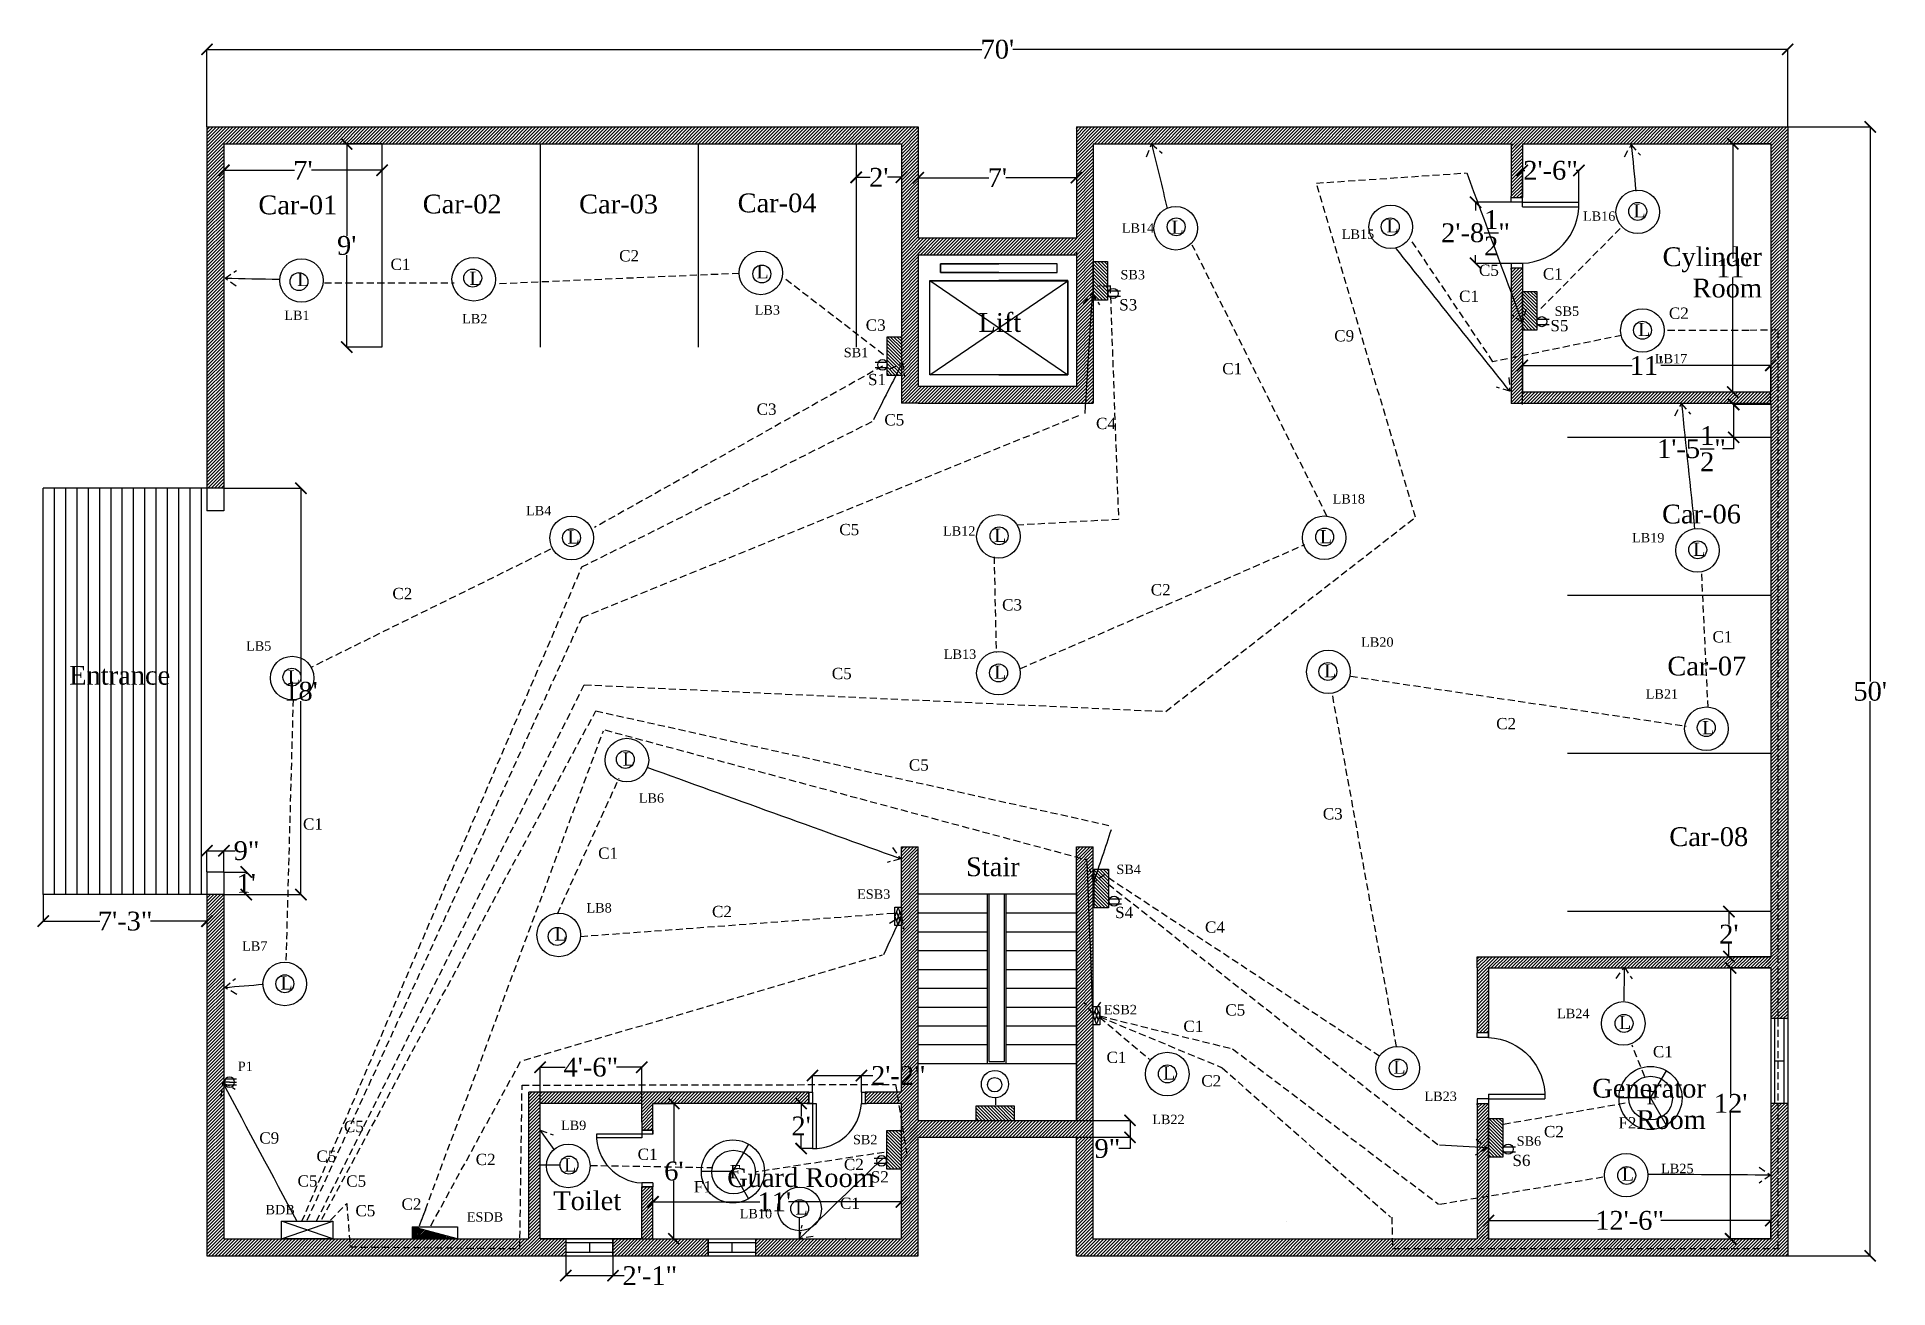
# Model space of a CAD drawing. Header units: inches. Extents: x -263 to 3557, y 209 to 1002.
# Drawn here: x 1098 to 2081, y 241 to 906 of the extents above; entities that cross this region are included whole.
import ezdxf

# ---------------------------------------------------------------- set-up
doc = ezdxf.new("R2010")
doc.units = ezdxf.units.IN
doc.header["$LTSCALE"] = 15
doc.header["$MEASUREMENT"] = 0
doc.linetypes.add('HIDDEN', pattern=[0.375, 0.25, -0.125])
for name, color, linetype in [('Conduit_Fan&Light', 34, 'Continuous'), ('ConFit_name', 222, 'Continuous'), ('ConFit_names', 18, 'Continuous'), ('Dimensions', 18, 'Continuous'), ('Door', 84, 'Continuous'), ('EC', 20, 'HIDDEN'), ('Fittings', 194, 'Continuous'), ('Fixtures', 34, 'Continuous'), ('GC', 152, 'HIDDEN'), ('Hatches', 150, 'Continuous'), ('Light&Fan', 92, 'Continuous'), ('Parking', 30, 'Continuous'), ('Text', 11, 'Continuous'), ('Window', 222, 'Continuous')]:
    doc.layers.add(name, color=color, linetype=linetype)
doc.styles.get("Standard").update_dxf_attribs({"font": 'times.ttf', "height": 10})
doc.dimstyles.get("Standard").update_dxf_attribs({"dimtxt": 6, "dimasz": 6, "dimexe": 0.18, "dimexo": 0.0625, "dimgap": 0.09, "dimtad": 0, "dimtih": 1, "dimtoh": 1, "dimzin": 0, "dimdsep": 46, "dimlunit": 4, "dimtxsty": 'Standard', "dimblk": 'ARCHTICK', "dimcen": 0.0625, "dimadec": 0, "dimazin": 0, "dimtfac": 1, "dimtofl": 0, "dimtmove": 0, "dimatfit": 3, "dimfxl": 1, "dimtolj": 1, "dimtzin": 0, "dimarcsym": 0})
pattern_1 = [(45, (1175.9073, -138.3144), (-0.8838835, 0.8838835), [])]

msp = doc.modelspace()

# ---------------------------------------------------------------- texts
at = {"layer": 'ConFit_name', "attachment_point": 1}
for s, insert, char_height, width in [('SB3', (1673.568, 782.306), 5, 20.59294), ('S3', (1672.887, 766.811), 6, 12.62384), ('SB5', (1904.264, 762.916), 5, 20.59294), ('S5', (1902.008, 755.739), 6, 12.62384), ('SB1', (1526.531, 740.926), 5, 20.59294), ('S1', (1539.422, 727.095), 6, 12.62384), ('SB4', (1671.401, 466.252), 5, 20.59294), ('ESB3', (1533.613, 453.093), 5, 20.59294), ('S4', (1670.72, 443.839), 6, 12.62384), ('ESB2', (1664.692, 391.733), 5, 20.59294), ('SB2', (1531.403, 322.634), 5, 20.59294), ('SB6', (1884.093, 321.86), 5, 20.59294), ('S6', (1881.862, 312.066), 6, 12.62384), ('S2', (1540.872, 303.337), 6, 12.62384), ('BDB', (1219.235, 285.415), 5, 20.59294), ('ESDB', (1326.201, 281.531), 5, 20.59294)]:
    msp.add_mtext(s, dxfattribs=dict(at, insert=insert, char_height=char_height, width=width))
at = {"layer": 'ConFit_names', "attachment_point": 1}
for s, insert, char_height, width in [('LB14', (1674.276, 807.11), 5, 20.59294), ('LB16', (1919.325, 813.433), 5, 20.59294), ('LB15', (1791.174, 803.85), 5, 20.59294), ('LB1', (1229.208, 760.728), 5, 20.59294), ('LB2', (1323.717, 758.901), 5, 20.59294), ('LB3', (1479.188, 763.572), 5, 20.59294), ('LB17', (1957.541, 737.672), 5, 20.59294), ('LB18', (1786.281, 663.147), 5, 20.59294), ('LB4', (1357.685, 656.903), 5, 20.59294), ('LB12', (1579.268, 646.127), 5, 20.59294), ('LB19', (1945.409, 642.516), 5, 20.59294), ('LB5', (1208.912, 584.959), 5, 20.59294), ('LB13', (1579.699, 580.62), 5, 20.59294), ('LB20', (1801.471, 587.032), 5, 20.59294), ('LB21', (1952.688, 559.481), 5, 20.59294), ('LB6', (1417.58, 504.142), 5, 20.59294), ('LB8', (1389.781, 445.798), 5, 20.59294), ('LB7', (1206.804, 425.484), 5, 20.59294), ('LB24', (1905.597, 389.655), 5, 20.59294), ('P1', (1204.492, 361.557), 5, 20.59294), ('LB23', (1835.106, 345.637), 5, 20.59294), ('LB9', (1376.242, 330.223), 5, 20.59294), ('LB22', (1690.44, 333.336), 5, 20.59294), ('F2', (1938.148, 332.029), 6, 12.62384), ('LB25', (1960.886, 307.275), 5, 20.59294), ('F1', (1446.87, 298.037), 6, 12.62384), ('LB10', (1471.21, 283.278), 5, 20.59294)]:
    msp.add_mtext(s, dxfattribs=dict(at, insert=insert, char_height=char_height, width=width))
at = {"layer": 'EC', "lineweight": -2, "char_height": 6, "width": 15, "attachment_point": 1}
for s, insert in [('C1', (1853.495, 771.346)), ('C2', (1964.995, 762.346)), ('C1', (1395.995, 475.346)), ('C2', (1456.495, 444.346)), ('C1', (1706.995, 383.346)), ('C1', (1666.117, 366.842)), ('C2', (1716.495, 354.346)), ('C2', (1330.921, 312.58)), ('C2', (1291.495, 288.846))]:
    msp.add_mtext(s, dxfattribs=dict(at, insert=insert))
at = {"layer": 'GC', "char_height": 6, "width": 13.71989, "attachment_point": 1}
for s, insert in [('C1', (1285.644, 788.351)), ('C2', (1407.144, 792.851)), ('C5', (1864.077, 785.177)), ('C1', (1898.038, 783.229)), ('C3', (1538.183, 756.037)), ('C9', (1787.144, 750.351)), ('C1', (1727.644, 732.851)), ('C3', (1480.206, 711.345)), ('C5', (1548.085, 705.685)), ('C4', (1660.561, 703.745)), ('C5', (1524.144, 647.351)), ('C2', (1286.644, 613.351)), ('C2', (1689.644, 615.351)), ('C3', (1610.644, 607.351)), ('C1', (1988.144, 590.351)), ('C5', (1520.144, 570.851)), ('C2', (1873.218, 544.223)), ('C5', (1561.12, 522.235)), ('C3', (1781.073, 496.285)), ('C1', (1239.144, 490.851)), ('C4', (1718.47, 436.058)), ('C5', (1729.272, 392.045)), ('C1', (1956.494, 369.84)), ('C5', (1260.921, 330.108)), ('C2', (1898.599, 327.382)), ('C9', (1215.911, 323.994)), ('C1', (1416.967, 315.331)), ('C5', (1246.294, 314.304)), ('C2', (1526.599, 309.915)), ('C5', (1236.227, 301.153)), ('C5', (1262.115, 301.08)), ('C5', (1267.001, 285.36)), ('C1', (1524.51, 289.276))]:
    msp.add_mtext(s, dxfattribs=dict(at, insert=insert))
at = {"layer": 'Text', "lineweight": -2, "char_height": 10, "attachment_point": 3}
for s, insert, width in [('Car-01', (1257.368, 821.893), 47), ('Car-02', (1344.703, 822.381), 47), ('Car-03', (1427.806, 822.381), 47), ('Car-04', (1512.055, 822.953), 47), ('Cylinder Room', (2014.477, 794.358), 47), ('Lift', (1620.801, 759.397), 47), ('Car-06', (2003.274, 657.602), 47), ('Entrance', (1168.574, 571.901), 47), ('Car-07', (2006.122, 576.799), 47), ('Car-08', (2007.134, 486.132), 47), ('Stair', (1620.029, 470.121), 30.05283), ('Generator Room', (1984.641, 352.431), 47), ('Guard Room', (1543.018, 304.928), 93.53817)]:
    msp.add_mtext(s, dxfattribs=dict(at, insert=insert, width=width))
at = {"layer": 'Text', "insert": (1372.161, 292.635), "char_height": 10, "width": 41.47008, "attachment_point": 1}
msp.add_mtext('Toilet', dxfattribs=at)

# ---------------------------------------------------------------- blocks, each defined once
blk = doc.blocks.new('door')
at = {"layer": 'Door', "lineweight": -2}
for p, q in [((2.5, 6), (2.5, 36)), ((5, 6), (5, 36)), ((2.5, 6), (0, 6)), ((0, 0), (0, 6)), ((2.5, 0), (0, 0)), ((5, 6), (2.5, 6)), ((2.5, 6), (2.5, 0)), ((35, 6), (35, 0)), ((35, 6), (37.5, 6)), ((35, 0), (37.5, 0)), ((37.5, 6), (37.5, 0))]:
    blk.add_line(p, q, dxfattribs=at)
blk.add_arc((3.75, 4.75), 31.27, 2.29061, 92.29061, dxfattribs=at)
blk = doc.blocks.new('_ArchTick')
at = {"color": 0, "linetype": 'ByBlock', "const_width": 0.15}
blk.add_lwpolyline([(-0.5, -0.5), (0.5, 0.5)], dxfattribs=at)
blk = doc.blocks.new('*D104')
at = {"layer": 'Defpoints', "color": 0, "lineweight": -2}
for p in [(2028.12, 858.34), (2028.12, 258.34), (2071.95, 258.34)]:
    blk.add_point(p, dxfattribs=at)
at = {"layer": 'Dimensions', "color": 0, "lineweight": -2}
for p, q in [((2028.18, 858.34), (2072.13, 858.34)), ((2071.95, 858.34), (2071.95, 563.52)), ((2071.95, 258.34), (2071.95, 553.17)), ((2028.18, 258.34), (2072.13, 258.34))]:
    blk.add_line(p, q, dxfattribs=at)
at = {"layer": 'Dimensions', "color": 0, "lineweight": -2, "xscale": 6, "yscale": 6, "zscale": 6}
for p, rotation in [((2071.95, 858.34), 90), ((2071.95, 258.34), 270)]:
    blk.add_blockref('_ArchTick', p, dxfattribs=dict(at, rotation=rotation))
at = {"layer": 'Dimensions', "color": 0, "insert": (2071.95, 558.34), "char_height": 10, "attachment_point": 5}
blk.add_mtext("\\A1;50'", dxfattribs=at)
blk = doc.blocks.new('*D105')
at = {"layer": 'Defpoints', "color": 0, "lineweight": -2}
for p in [(1881.12, 818.34), (1862.24, 785.84), (1881.12, 785.84)]:
    blk.add_point(p, dxfattribs=at)
at = {"layer": 'Dimensions', "color": 0, "lineweight": -2}
for p, q in [((1881.05, 818.34), (1862.06, 818.34)), ((1862.24, 818.34), (1862.24, 813.91)), ((1862.24, 785.84), (1862.24, 790.27)), ((1881.05, 785.84), (1862.06, 785.84))]:
    blk.add_line(p, q, dxfattribs=at)
at = {"layer": 'Dimensions', "color": 0, "lineweight": -2, "xscale": 6, "yscale": 6, "zscale": 6}
for p, rotation in [((1862.24, 818.34), 90), ((1862.24, 785.84), 270)]:
    blk.add_blockref('_ArchTick', p, dxfattribs=dict(at, rotation=rotation))
at = {"layer": 'Dimensions', "color": 0, "insert": (1862.24, 802.09), "char_height": 10, "attachment_point": 5}
blk.add_mtext('\\A1;2\'-8{\\H1.000000x;\\S1/2;}"', dxfattribs=at)
blk = doc.blocks.new('*D106')
at = {"layer": 'Defpoints', "color": 0, "lineweight": -2}
for p in [(1917.12, 835.23), (1887.12, 815.84), (1917.12, 815.84)]:
    blk.add_point(p, dxfattribs=at)
at = {"layer": 'Dimensions', "color": 0, "lineweight": -2}
for p, q in [((1887.12, 815.9), (1887.12, 835.41)), ((1887.12, 835.23), (1888.49, 835.23)), ((1917.12, 835.23), (1915.74, 835.23)), ((1917.12, 815.9), (1917.12, 835.41))]:
    blk.add_line(p, q, dxfattribs=at)
at = {"layer": 'Dimensions', "color": 0, "lineweight": -2, "xscale": 6, "yscale": 6, "zscale": 6, "rotation": 180}
blk.add_blockref('_ArchTick', (1887.12, 835.23), dxfattribs=at)
at = {"layer": 'Dimensions', "color": 0, "lineweight": -2, "xscale": 6, "yscale": 6, "zscale": 6}
blk.add_blockref('_ArchTick', (1917.12, 835.23), dxfattribs=at)
at = {"layer": 'Dimensions', "color": 0, "insert": (1902.12, 835.23), "char_height": 10, "attachment_point": 5}
blk.add_mtext('\\A1;2\'-6"', dxfattribs=at)
blk = doc.blocks.new('*D102')
at = {"layer": 'Defpoints', "color": 0, "lineweight": -2}
for p in [(2019.12, 731.58), (1887.12, 710.77), (2019.12, 710.77)]:
    blk.add_point(p, dxfattribs=at)
at = {"layer": 'Dimensions', "color": 0, "lineweight": -2}
for p, q in [((1887.12, 710.83), (1887.12, 731.76)), ((1887.12, 731.58), (1945.49, 731.58)), ((2019.12, 731.58), (1960.74, 731.58)), ((2019.12, 710.83), (2019.12, 731.76))]:
    blk.add_line(p, q, dxfattribs=at)
at = {"layer": 'Dimensions', "color": 0, "lineweight": -2, "xscale": 6, "yscale": 6, "zscale": 6, "rotation": 180}
blk.add_blockref('_ArchTick', (1887.12, 731.58), dxfattribs=at)
at = {"layer": 'Dimensions', "color": 0, "lineweight": -2, "xscale": 6, "yscale": 6, "zscale": 6}
blk.add_blockref('_ArchTick', (2019.12, 731.58), dxfattribs=at)
at = {"layer": 'Dimensions', "color": 0, "insert": (1953.12, 731.58), "char_height": 10, "attachment_point": 5}
blk.add_mtext("\\A1;11'", dxfattribs=at)
blk = doc.blocks.new('*D107')
at = {"layer": 'Defpoints', "color": 0, "lineweight": -2}
for p in [(2019.12, 849.34), (1998.97, 717.4), (2019.12, 717.4)]:
    blk.add_point(p, dxfattribs=at)
at = {"layer": 'Dimensions', "color": 0, "lineweight": -2}
for p, q in [((2019.05, 849.34), (1998.79, 849.34)), ((1998.97, 849.34), (1998.97, 788.46)), ((1998.97, 717.4), (1998.97, 778.28)), ((2019.05, 717.4), (1998.79, 717.4))]:
    blk.add_line(p, q, dxfattribs=at)
at = {"layer": 'Dimensions', "color": 0, "lineweight": -2, "xscale": 6, "yscale": 6, "zscale": 6}
for p, rotation in [((1998.97, 849.34), 90), ((1998.97, 717.4), 270)]:
    blk.add_blockref('_ArchTick', p, dxfattribs=dict(at, rotation=rotation))
at = {"layer": 'Dimensions', "color": 0, "insert": (1998.97, 783.37), "char_height": 10, "attachment_point": 5}
blk.add_mtext("\\A1;11'", dxfattribs=at)
blk = doc.blocks.new('*D108')
at = {"layer": 'Defpoints', "color": 0, "lineweight": -2}
for p in [(2019.12, 277.13), (1869.12, 267.34), (2019.12, 267.34)]:
    blk.add_point(p, dxfattribs=at)
at = {"layer": 'Dimensions', "color": 0, "lineweight": -2}
for p, q in [((1869.12, 267.4), (1869.12, 277.31)), ((1869.12, 277.13), (1927.51, 277.13)), ((2019.12, 277.13), (1960.73, 277.13)), ((2019.12, 267.4), (2019.12, 277.31))]:
    blk.add_line(p, q, dxfattribs=at)
at = {"layer": 'Dimensions', "color": 0, "lineweight": -2, "xscale": 6, "yscale": 6, "zscale": 6, "rotation": 180}
blk.add_blockref('_ArchTick', (1869.12, 277.13), dxfattribs=at)
at = {"layer": 'Dimensions', "color": 0, "lineweight": -2, "xscale": 6, "yscale": 6, "zscale": 6}
blk.add_blockref('_ArchTick', (2019.12, 277.13), dxfattribs=at)
at = {"layer": 'Dimensions', "color": 0, "insert": (1944.12, 277.13), "char_height": 10, "attachment_point": 5}
blk.add_mtext('\\A1;12\'-6"', dxfattribs=at)
blk = doc.blocks.new('*D109')
at = {"layer": 'Defpoints', "color": 0, "lineweight": -2}
for p in [(2019.12, 411.34), (1997.8, 267.4), (2019.12, 267.4)]:
    blk.add_point(p, dxfattribs=at)
at = {"layer": 'Dimensions', "color": 0, "lineweight": -2}
for p, q in [((2019.05, 411.34), (1997.62, 411.34)), ((1997.8, 411.34), (1997.8, 344.46)), ((1997.8, 267.4), (1997.8, 334.28)), ((2019.05, 267.4), (1997.62, 267.4))]:
    blk.add_line(p, q, dxfattribs=at)
at = {"layer": 'Dimensions', "color": 0, "lineweight": -2, "xscale": 6, "yscale": 6, "zscale": 6}
for p, rotation in [((1997.8, 411.34), 90), ((1997.8, 267.4), 270)]:
    blk.add_blockref('_ArchTick', p, dxfattribs=dict(at, rotation=rotation))
at = {"layer": 'Dimensions', "color": 0, "insert": (1997.8, 339.37), "char_height": 10, "attachment_point": 5}
blk.add_mtext("\\A1;12'", dxfattribs=at)
blk = doc.blocks.new('*D110')
at = {"layer": 'Defpoints', "color": 0, "lineweight": -2}
for p in [(1197.12, 666.34), (1197.12, 450.34), (1238.07, 450.34)]:
    blk.add_point(p, dxfattribs=at)
at = {"layer": 'Dimensions', "color": 0, "lineweight": -2}
for p, q in [((1197.18, 666.34), (1238.25, 666.34)), ((1238.07, 666.34), (1238.07, 563.52)), ((1238.07, 450.34), (1238.07, 553.17)), ((1197.18, 450.34), (1238.25, 450.34))]:
    blk.add_line(p, q, dxfattribs=at)
at = {"layer": 'Dimensions', "color": 0, "lineweight": -2, "xscale": 6, "yscale": 6, "zscale": 6}
for p, rotation in [((1238.07, 666.34), 90), ((1238.07, 450.34), 270)]:
    blk.add_blockref('_ArchTick', p, dxfattribs=dict(at, rotation=rotation))
at = {"layer": 'Dimensions', "color": 0, "insert": (1238.07, 558.34), "char_height": 10, "attachment_point": 5}
blk.add_mtext("\\A1;18'", dxfattribs=at)
blk = doc.blocks.new('*D111')
at = {"layer": 'Defpoints', "color": 0, "lineweight": -2}
for p in [(1197.12, 462.34), (1197.18, 450.34), (1208.98, 450.34)]:
    blk.add_point(p, dxfattribs=at)
at = {"layer": 'Dimensions', "color": 0, "lineweight": -2}
for p, q in [((1197.18, 462.34), (1209.16, 462.34)), ((1208.98, 462.34), (1208.98, 461.43)), ((1197.24, 450.34), (1209.16, 450.34)), ((1208.98, 450.34), (1208.98, 451.25))]:
    blk.add_line(p, q, dxfattribs=at)
at = {"layer": 'Dimensions', "color": 0, "lineweight": -2, "xscale": 6, "yscale": 6, "zscale": 6}
for p, rotation in [((1208.98, 462.34), 90), ((1208.98, 450.34), 270)]:
    blk.add_blockref('_ArchTick', p, dxfattribs=dict(at, rotation=rotation))
at = {"layer": 'Dimensions', "color": 0, "insert": (1208.98, 456.34), "char_height": 10, "attachment_point": 5}
blk.add_mtext("\\A1;1'", dxfattribs=at)
blk = doc.blocks.new('*D112')
at = {"layer": 'Defpoints', "color": 0, "lineweight": -2}
for p in [(1197.12, 473.63), (1188.12, 462.34), (1197.12, 462.34)]:
    blk.add_point(p, dxfattribs=at)
at = {"layer": 'Dimensions', "color": 0, "lineweight": -2}
for p, q in [((1188.12, 462.4), (1188.12, 473.81)), ((1188.12, 473.63), (1197.12, 473.63)), ((1197.12, 462.4), (1197.12, 473.81)), ((1197.12, 473.63), (1203.12, 473.63))]:
    blk.add_line(p, q, dxfattribs=at)
at = {"layer": 'Dimensions', "color": 0, "lineweight": -2, "xscale": 6, "yscale": 6, "zscale": 6, "rotation": 180}
blk.add_blockref('_ArchTick', (1188.12, 473.63), dxfattribs=at)
at = {"layer": 'Dimensions', "color": 0, "lineweight": -2, "xscale": 6, "yscale": 6, "zscale": 6}
blk.add_blockref('_ArchTick', (1197.12, 473.63), dxfattribs=at)
at = {"layer": 'Dimensions', "color": 0, "insert": (1209.13, 473.63), "char_height": 10, "attachment_point": 5}
blk.add_mtext('\\A1;9"', dxfattribs=at)
blk = doc.blocks.new('*D113')
at = {"layer": 'Defpoints', "color": 0, "lineweight": -2}
for p in [(1197.12, 849.34), (1281.12, 849.34), (1281.12, 835.31)]:
    blk.add_point(p, dxfattribs=at)
at = {"layer": 'Dimensions', "color": 0, "lineweight": -2}
for p, q in [((1197.12, 849.28), (1197.12, 835.13)), ((1281.12, 849.28), (1281.12, 835.13)), ((1197.12, 835.31), (1234.59, 835.31)), ((1281.12, 835.31), (1243.64, 835.31))]:
    blk.add_line(p, q, dxfattribs=at)
at = {"layer": 'Dimensions', "color": 0, "lineweight": -2, "xscale": 6, "yscale": 6, "zscale": 6, "rotation": 180}
blk.add_blockref('_ArchTick', (1197.12, 835.31), dxfattribs=at)
at = {"layer": 'Dimensions', "color": 0, "lineweight": -2, "xscale": 6, "yscale": 6, "zscale": 6}
blk.add_blockref('_ArchTick', (1281.12, 835.31), dxfattribs=at)
at = {"layer": 'Dimensions', "color": 0, "insert": (1239.12, 835.31), "char_height": 10, "attachment_point": 5}
blk.add_mtext("\\A1;7'", dxfattribs=at)
blk = doc.blocks.new('*D114')
at = {"layer": 'Defpoints', "color": 0, "lineweight": -2}
for p in [(1281.12, 849.28), (1262.37, 741.34), (1281.12, 741.34)]:
    blk.add_point(p, dxfattribs=at)
at = {"layer": 'Dimensions', "color": 0, "lineweight": -2}
for p, q in [((1281.05, 849.28), (1262.19, 849.28)), ((1262.37, 849.28), (1262.37, 800.5)), ((1262.37, 741.34), (1262.37, 790.12)), ((1281.05, 741.34), (1262.19, 741.34))]:
    blk.add_line(p, q, dxfattribs=at)
at = {"layer": 'Dimensions', "color": 0, "lineweight": -2, "xscale": 6, "yscale": 6, "zscale": 6}
for p, rotation in [((1262.37, 849.28), 90), ((1262.37, 741.34), 270)]:
    blk.add_blockref('_ArchTick', p, dxfattribs=dict(at, rotation=rotation))
at = {"layer": 'Dimensions', "color": 0, "insert": (1262.37, 795.31), "char_height": 10, "attachment_point": 5}
blk.add_mtext("\\A1;9'", dxfattribs=at)
blk = doc.blocks.new('*D115')
at = {"layer": 'Defpoints', "color": 0, "lineweight": -2}
for p in [(1566.12, 831.34), (1650.12, 831.34), (1650.12, 831.34)]:
    blk.add_point(p, dxfattribs=at)
at = {"layer": 'Dimensions', "color": 0, "lineweight": -2}
for p, q in [((1566.12, 831.4), (1566.12, 831.52)), ((1566.12, 831.34), (1603.59, 831.34)), ((1650.12, 831.34), (1612.64, 831.34)), ((1650.12, 831.4), (1650.12, 831.52))]:
    blk.add_line(p, q, dxfattribs=at)
at = {"layer": 'Dimensions', "color": 0, "lineweight": -2, "xscale": 6, "yscale": 6, "zscale": 6, "rotation": 180}
blk.add_blockref('_ArchTick', (1566.12, 831.34), dxfattribs=at)
at = {"layer": 'Dimensions', "color": 0, "lineweight": -2, "xscale": 6, "yscale": 6, "zscale": 6}
blk.add_blockref('_ArchTick', (1650.12, 831.34), dxfattribs=at)
at = {"layer": 'Dimensions', "color": 0, "insert": (1608.12, 831.34), "char_height": 10, "attachment_point": 5}
blk.add_mtext("\\A1;7'", dxfattribs=at)
blk = doc.blocks.new('*D116')
at = {"layer": 'Defpoints', "color": 0, "lineweight": -2}
for p in [(1425.12, 339.34), (1425.12, 267.34), (1436.23, 267.34)]:
    blk.add_point(p, dxfattribs=at)
at = {"layer": 'Dimensions', "color": 0, "lineweight": -2}
for p, q in [((1425.18, 339.34), (1436.41, 339.34)), ((1436.23, 339.34), (1436.23, 308.52)), ((1436.23, 267.34), (1436.23, 298.17)), ((1425.18, 267.34), (1436.41, 267.34))]:
    blk.add_line(p, q, dxfattribs=at)
at = {"layer": 'Dimensions', "color": 0, "lineweight": -2, "xscale": 6, "yscale": 6, "zscale": 6}
for p, rotation in [((1436.23, 339.34), 90), ((1436.23, 267.34), 270)]:
    blk.add_blockref('_ArchTick', p, dxfattribs=dict(at, rotation=rotation))
at = {"layer": 'Dimensions', "color": 0, "insert": (1436.23, 303.34), "char_height": 10, "attachment_point": 5}
blk.add_mtext("\\A1;6'", dxfattribs=at)
blk = doc.blocks.new('*D117')
at = {"layer": 'Defpoints', "color": 0, "lineweight": -2}
for p in [(1557.12, 287.02), (1425.12, 267.34), (1557.12, 267.34)]:
    blk.add_point(p, dxfattribs=at)
at = {"layer": 'Dimensions', "color": 0, "lineweight": -2}
for p, q in [((1425.12, 267.4), (1425.12, 287.2)), ((1425.12, 287.02), (1481.97, 287.02)), ((1557.12, 287.02), (1497.22, 287.02)), ((1557.12, 267.4), (1557.12, 287.2))]:
    blk.add_line(p, q, dxfattribs=at)
at = {"layer": 'Dimensions', "color": 0, "lineweight": -2, "xscale": 6, "yscale": 6, "zscale": 6, "rotation": 180}
blk.add_blockref('_ArchTick', (1425.12, 287.02), dxfattribs=at)
at = {"layer": 'Dimensions', "color": 0, "lineweight": -2, "xscale": 6, "yscale": 6, "zscale": 6}
blk.add_blockref('_ArchTick', (1557.12, 287.02), dxfattribs=at)
at = {"layer": 'Dimensions', "color": 0, "insert": (1489.59, 287.02), "char_height": 10, "attachment_point": 5}
blk.add_mtext("\\A1;11'", dxfattribs=at)
blk = doc.blocks.new('*D118')
at = {"layer": 'Defpoints', "color": 0, "lineweight": -2}
for p in [(1509.89, 339.35), (1503.84, 315.35), (1509.89, 315.35)]:
    blk.add_point(p, dxfattribs=at)
at = {"layer": 'Dimensions', "color": 0, "lineweight": -2}
for p, q in [((1509.83, 339.35), (1503.66, 339.35)), ((1503.84, 339.35), (1503.84, 332.44)), ((1509.83, 315.35), (1503.66, 315.35)), ((1503.84, 315.35), (1503.84, 322.26))]:
    blk.add_line(p, q, dxfattribs=at)
at = {"layer": 'Dimensions', "color": 0, "lineweight": -2, "xscale": 6, "yscale": 6, "zscale": 6}
for p, rotation in [((1503.84, 339.35), 90), ((1503.84, 315.35), 270)]:
    blk.add_blockref('_ArchTick', p, dxfattribs=dict(at, rotation=rotation))
at = {"layer": 'Dimensions', "color": 0, "insert": (1503.84, 327.35), "char_height": 10, "attachment_point": 5}
blk.add_mtext("\\A1;2'", dxfattribs=at)
blk = doc.blocks.new('*D103')
at = {"layer": 'Defpoints', "color": 0, "lineweight": -2}
for p in [(1535.89, 354.19), (1509.89, 345.35), (1535.89, 345.35)]:
    blk.add_point(p, dxfattribs=at)
at = {"layer": 'Dimensions', "color": 0, "lineweight": -2}
for p, q in [((1509.89, 345.41), (1509.89, 354.37)), ((1509.89, 354.19), (1535.89, 354.19)), ((1535.89, 345.41), (1535.89, 354.37)), ((1535.89, 354.19), (1541.89, 354.19))]:
    blk.add_line(p, q, dxfattribs=at)
at = {"layer": 'Dimensions', "color": 0, "lineweight": -2, "xscale": 6, "yscale": 6, "zscale": 6, "rotation": 180}
blk.add_blockref('_ArchTick', (1509.89, 354.19), dxfattribs=at)
at = {"layer": 'Dimensions', "color": 0, "lineweight": -2, "xscale": 6, "yscale": 6, "zscale": 6}
blk.add_blockref('_ArchTick', (1535.89, 354.19), dxfattribs=at)
at = {"layer": 'Dimensions', "color": 0, "insert": (1555.52, 354.19), "char_height": 10, "attachment_point": 5}
blk.add_mtext('\\A1;2\'-2"', dxfattribs=at)
blk = doc.blocks.new('*D119')
at = {"layer": 'Defpoints', "color": 0, "lineweight": -2}
for p in [(2019.12, 441.34), (1996.88, 417.34), (2019.12, 417.34)]:
    blk.add_point(p, dxfattribs=at)
at = {"layer": 'Dimensions', "color": 0, "lineweight": -2}
for p, q in [((2019.05, 441.34), (1996.7, 441.34)), ((1996.88, 441.34), (1996.88, 434.43)), ((1996.88, 417.34), (1996.88, 424.25)), ((2019.05, 417.34), (1996.7, 417.34))]:
    blk.add_line(p, q, dxfattribs=at)
at = {"layer": 'Dimensions', "color": 0, "lineweight": -2, "xscale": 6, "yscale": 6, "zscale": 6}
for p, rotation in [((1996.88, 441.34), 90), ((1996.88, 417.34), 270)]:
    blk.add_blockref('_ArchTick', p, dxfattribs=dict(at, rotation=rotation))
at = {"layer": 'Dimensions', "color": 0, "insert": (1996.88, 429.34), "char_height": 10, "attachment_point": 5}
blk.add_mtext("\\A1;2'", dxfattribs=at)
blk = doc.blocks.new('*D120')
at = {"layer": 'Defpoints', "color": 0, "lineweight": -2}
for p in [(2019.12, 710.83), (1999.41, 693.34), (2019.12, 693.34)]:
    blk.add_point(p, dxfattribs=at)
at = {"layer": 'Dimensions', "color": 0, "lineweight": -2}
for p, q in [((2019.05, 710.83), (1999.23, 710.83)), ((1999.41, 710.83), (1999.41, 693.34)), ((2019.05, 693.34), (1999.23, 693.34)), ((1999.41, 693.34), (1999.41, 687.34)), ((1999.41, 687.34), (1993.41, 687.34))]:
    blk.add_line(p, q, dxfattribs=at)
at = {"layer": 'Dimensions', "color": 0, "lineweight": -2, "xscale": 6, "yscale": 6, "zscale": 6}
for p, rotation in [((1999.41, 710.83), 90), ((1999.41, 693.34), 270)]:
    blk.add_blockref('_ArchTick', p, dxfattribs=dict(at, rotation=rotation))
at = {"layer": 'Dimensions', "color": 0, "insert": (1977, 687.34), "char_height": 10, "attachment_point": 5}
blk.add_mtext('\\A1;1\'-5{\\H1.000000x;\\S1/2;}"', dxfattribs=at)
blk = doc.blocks.new('*D121')
at = {"layer": 'Defpoints', "color": 0, "lineweight": -2}
for p in [(1533.12, 849.34), (1557.12, 849.34), (1557.12, 831.56)]:
    blk.add_point(p, dxfattribs=at)
at = {"layer": 'Dimensions', "color": 0, "lineweight": -2}
for p, q in [((1533.12, 849.28), (1533.12, 831.38)), ((1557.12, 849.28), (1557.12, 831.38)), ((1533.12, 831.56), (1540.48, 831.56)), ((1557.12, 831.56), (1549.76, 831.56))]:
    blk.add_line(p, q, dxfattribs=at)
at = {"layer": 'Dimensions', "color": 0, "lineweight": -2, "xscale": 6, "yscale": 6, "zscale": 6, "rotation": 180}
blk.add_blockref('_ArchTick', (1533.12, 831.56), dxfattribs=at)
at = {"layer": 'Dimensions', "color": 0, "lineweight": -2, "xscale": 6, "yscale": 6, "zscale": 6}
blk.add_blockref('_ArchTick', (1557.12, 831.56), dxfattribs=at)
at = {"layer": 'Dimensions', "color": 0, "insert": (1545.12, 831.56), "char_height": 10, "attachment_point": 5}
blk.add_mtext("\\A1;2'", dxfattribs=at)
blk = doc.blocks.new('*D122')
at = {"layer": 'Defpoints', "color": 0, "lineweight": -2}
for p in [(1101.12, 450.34), (1188.12, 450.34), (1101.12, 436.21)]:
    blk.add_point(p, dxfattribs=at)
at = {"layer": 'Dimensions', "color": 0, "lineweight": -2}
for p, q in [((1101.12, 450.28), (1101.12, 436.03)), ((1188.12, 450.28), (1188.12, 436.03)), ((1101.12, 436.21), (1131.11, 436.21)), ((1188.12, 436.21), (1158.13, 436.21))]:
    blk.add_line(p, q, dxfattribs=at)
at = {"layer": 'Dimensions', "color": 0, "lineweight": -2, "xscale": 6, "yscale": 6, "zscale": 6, "rotation": 180}
blk.add_blockref('_ArchTick', (1101.12, 436.21), dxfattribs=at)
at = {"layer": 'Dimensions', "color": 0, "lineweight": -2, "xscale": 6, "yscale": 6, "zscale": 6}
blk.add_blockref('_ArchTick', (1188.12, 436.21), dxfattribs=at)
at = {"layer": 'Dimensions', "color": 0, "insert": (1144.62, 436.21), "char_height": 10, "attachment_point": 5}
blk.add_mtext('\\A1;7\'-3"', dxfattribs=at)
blk = doc.blocks.new('*D123')
at = {"layer": 'Defpoints', "color": 0, "lineweight": -2}
for p in [(2028.12, 899.57), (1188.12, 858.34), (2028.12, 858.34)]:
    blk.add_point(p, dxfattribs=at)
at = {"layer": 'Dimensions', "color": 0, "lineweight": -2}
for p, q in [((1188.12, 858.4), (1188.12, 899.75)), ((1188.12, 899.57), (1599.9, 899.57)), ((2028.12, 899.57), (1616.33, 899.57)), ((2028.12, 858.4), (2028.12, 899.75))]:
    blk.add_line(p, q, dxfattribs=at)
at = {"layer": 'Dimensions', "color": 0, "lineweight": -2, "xscale": 6, "yscale": 6, "zscale": 6, "rotation": 180}
blk.add_blockref('_ArchTick', (1188.12, 899.57), dxfattribs=at)
at = {"layer": 'Dimensions', "color": 0, "lineweight": -2, "xscale": 6, "yscale": 6, "zscale": 6}
blk.add_blockref('_ArchTick', (2028.12, 899.57), dxfattribs=at)
at = {"layer": 'Dimensions', "color": 0, "insert": (1608.12, 899.57), "char_height": 10, "attachment_point": 5}
blk.add_mtext("\\A1;70'", dxfattribs=at)
blk = doc.blocks.new('door_small')
at = {"layer": 'Door'}
for p, q in [((0, 0), (0, -6)), ((0, 0), (2, 0)), ((0, -6), (0, 0)), ((0, 0), (0, -6)), ((2, 0), (2, -6)), ((28, 0), (28, -6)), ((28, 0), (30, 0)), ((30, 0), (30, -6)), ((0, -6), (2, -6)), ((2, -6), (2, -30)), ((2, -6), (4, -6)), ((4, -6), (4, -30)), ((28, -6), (30, -6)), ((30, -6), (30.77, -6)), ((2, -30), (4, -30))]:
    blk.add_line(p, q, dxfattribs=at)
blk.add_arc((2.54, -4.5), 25.51, 268.79031, 356.62847, dxfattribs=at)
blk = doc.blocks.new('window_small')
at = {"layer": 'Window'}
for p, q in [((0, 9), (25.0625, 9)), ((0, 9), (0, 0)), ((0, 7), (25.0625, 7)), ((0, 2), (25.0625, 2)), ((0, 0), (25.0625, 0)), ((12.53125, 7), (12.53125, 2)), ((25.0625, 9), (25.0625, 0))]:
    blk.add_line(p, q, dxfattribs=at)
blk = doc.blocks.new('*D124')
at = {"layer": 'Defpoints', "color": 0, "lineweight": -2}
for p in [(1378.78, 258.34), (1403.84, 258.34), (1403.84, 247.82)]:
    blk.add_point(p, dxfattribs=at)
at = {"layer": 'Dimensions', "color": 0, "lineweight": -2}
for p, q in [((1378.78, 258.28), (1378.78, 247.64)), ((1403.84, 258.28), (1403.84, 247.64)), ((1378.78, 247.82), (1403.84, 247.82)), ((1403.84, 247.82), (1409.84, 247.82))]:
    blk.add_line(p, q, dxfattribs=at)
at = {"layer": 'Dimensions', "color": 0, "lineweight": -2, "xscale": 6, "yscale": 6, "zscale": 6, "rotation": 180}
blk.add_blockref('_ArchTick', (1378.78, 247.82), dxfattribs=at)
at = {"layer": 'Dimensions', "color": 0, "lineweight": -2, "xscale": 6, "yscale": 6, "zscale": 6}
blk.add_blockref('_ArchTick', (1403.84, 247.82), dxfattribs=at)
at = {"layer": 'Dimensions', "color": 0, "insert": (1423.47, 247.82), "char_height": 10, "attachment_point": 5}
blk.add_mtext('\\A1;2\'-1"', dxfattribs=at)
blk = doc.blocks.new('*D125')
at = {"layer": 'Defpoints', "color": 0, "lineweight": -2}
for p in [(1419.12, 358.58), (1365.12, 339.34), (1419.12, 339.34)]:
    blk.add_point(p, dxfattribs=at)
at = {"layer": 'Dimensions', "color": 0, "lineweight": -2}
for p, q in [((1365.12, 339.4), (1365.12, 358.76)), ((1365.12, 358.58), (1378.45, 358.58)), ((1419.12, 358.58), (1405.79, 358.58)), ((1419.12, 339.4), (1419.12, 358.76))]:
    blk.add_line(p, q, dxfattribs=at)
at = {"layer": 'Dimensions', "color": 0, "lineweight": -2, "xscale": 6, "yscale": 6, "zscale": 6, "rotation": 180}
blk.add_blockref('_ArchTick', (1365.12, 358.58), dxfattribs=at)
at = {"layer": 'Dimensions', "color": 0, "lineweight": -2, "xscale": 6, "yscale": 6, "zscale": 6}
blk.add_blockref('_ArchTick', (1419.12, 358.58), dxfattribs=at)
at = {"layer": 'Dimensions', "color": 0, "insert": (1392.12, 358.58), "char_height": 10, "attachment_point": 5}
blk.add_mtext('\\A1;4\'-6"', dxfattribs=at)
blk = doc.blocks.new('win')
for p, q in [((760.56, 398.24), (805.56, 398.24)), ((760.56, 398.24), (760.56, 389.24)), ((760.56, 396.24), (805.56, 396.24)), ((783.06, 396.24), (783.06, 391.24)), ((805.56, 398.24), (805.56, 389.24)), ((760.56, 391.24), (805.56, 391.24)), ((760.56, 389.24), (805.56, 389.24))]:
    blk.add_line(p, q)
blk = doc.blocks.new('window_vertical')
at = {"layer": 'Window', "rotation": 270}
blk.add_blockref('win', (-389.24, 805.56), dxfattribs=at)
blk = doc.blocks.new('DB')
at = {"layer": 'Fixtures', "lineweight": -2}
for p, q in [((-9.46, 27.19), (0, 0)), ((-9.46, 0), (0, 27.19))]:
    blk.add_line(p, q, dxfattribs=at)
blk.add_lwpolyline([(0, 0), (-9.46, 0), (-9.46, 27.19), (0, 27.19)], close=True, dxfattribs=at)
blk = doc.blocks.new('LC')
at = {"layer": 'Fittings', "lineweight": -2}
blk.add_circle((0, 0), 3.84, dxfattribs=at)
blk = doc.blocks.new('ESB')
at = {"layer": 'Fixtures', "lineweight": -2}
for p, q in [((-4.67, 0), (-9.55, -1.78)), ((0.21, -1.78), (-4.67, 0)), ((-9.55, -1.78), (-4.67, -3.56)), ((-7.11, -0.89), (-2.23, -2.67)), ((-7.11, -2.67), (-2.23, -0.89)), ((-4.67, -3.56), (0.21, -1.78))]:
    blk.add_line(p, q, dxfattribs=at)
blk.add_lwpolyline([(-9.55, 0), (0.21, 0), (0.21, -3.56), (-9.55, -3.56)], close=True, dxfattribs=at)
blk = doc.blocks.new('conduit_light')
at = {"layer": 'Conduit_Fan&Light'}
blk.add_circle((0.57, 0.59), 11.58, dxfattribs=at)
at = {"layer": 'Conduit_Fan&Light', "insert": (-1.71, 4.63), "char_height": 7, "width": 15.2343, "attachment_point": 1}
blk.add_mtext('L', dxfattribs=at)
blk = doc.blocks.new('conduit_fan')
at = {"layer": 'Conduit_Fan&Light'}
blk.add_circle((0.5, -0.33), 11.58, dxfattribs=at)
at = {"layer": 'Conduit_Fan&Light', "insert": (-1.62, 3.39), "char_height": 7, "width": 15.2343, "attachment_point": 1}
blk.add_mtext('F', dxfattribs=at)
blk = doc.blocks.new('fan')
at = {"layer": 'Fittings'}
for q in [(8.4, 14.5), (-16.76, 0), (8.37, -14.52)]:
    blk.add_line((0, 0), q, dxfattribs=at)
blk.add_circle((0, 0), 16.76, dxfattribs=at)
blk = doc.blocks.new('SB')
at = {"layer": 'Fixtures', "lineweight": -2}
h = blk.add_hatch(dxfattribs=at)
h.set_pattern_fill('ANSI31', color=256, scale=10, style=0)
h.set_pattern_definition([(45, (151.571, -705.9063), (-0.8838835, 0.8838835), [])])
h.paths.add_polyline_path([(0, 0), (0, 7.61), (-20.56, 7.61), (-20.56, 0)])
blk.add_lwpolyline([(-20.56, 7.61), (0, 7.61), (0, 0), (-20.56, 0)], close=True, dxfattribs=at)
blk = doc.blocks.new('S3')
at = {"layer": 'Fixtures', "lineweight": -2}
for p, q in [((-1.57, 3.74), (-1.57, -2.16)), ((0, 0), (0, 3.74)), ((0, 0), (0, -2.67)), ((1.54, 3.77), (1.54, -2.18))]:
    blk.add_line(p, q, dxfattribs=at)
blk.add_circle((0, 0), 2.67, dxfattribs=at)
blk = doc.blocks.new('S2')
at = {"layer": 'Fixtures', "lineweight": -2}
for p, q in [((-1.32, -2.32), (-1.32, 3.91)), ((1.46, -2.24), (1.46, 3.91))]:
    blk.add_line(p, q, dxfattribs=at)
blk.add_circle((0, 0), 2.67, dxfattribs=at)
blk = doc.blocks.new('EBDB')
at = {"layer": 'Fixtures', "lineweight": -2}
h = blk.add_hatch(dxfattribs=at)
h.set_pattern_fill('ANSI31', color=256, scale=5, style=0)
h.paths.add_polyline_path([(0, 0), (-23.83, 6.41), (-23.83, 0)])
blk.add_line((0, 0), (-23.83, 6.41), dxfattribs=at)
blk.add_lwpolyline([(0, 0), (-23.83, 0), (-23.83, 6.41), (0, 6.41)], close=True, dxfattribs=at)
blk = doc.blocks.new('*D156')
at = {"layer": 'Defpoints', "color": 0, "lineweight": -2}
for p in [(1650.12, 330.34), (1650.12, 321.34), (1678.62, 321.34)]:
    blk.add_point(p, dxfattribs=at)
at = {"layer": 'Fittings', "color": 0, "lineweight": -2}
for p, q in [((1650.18, 330.34), (1678.8, 330.34)), ((1678.62, 330.34), (1678.62, 321.34)), ((1650.18, 321.34), (1678.8, 321.34)), ((1678.62, 315.34), (1672.62, 315.34)), ((1678.62, 321.34), (1678.62, 315.34))]:
    blk.add_line(p, q, dxfattribs=at)
at = {"layer": 'Fittings', "color": 0, "lineweight": -2, "xscale": 6, "yscale": 6, "zscale": 6}
for p, rotation in [((1678.62, 330.34), 90), ((1678.62, 321.34), 270)]:
    blk.add_blockref('_ArchTick', p, dxfattribs=dict(at, rotation=rotation))
at = {"layer": 'Fittings', "color": 0, "lineweight": -2, "insert": (1666.6, 315.34), "char_height": 10, "attachment_point": 5}
blk.add_mtext('\\A1;9"', dxfattribs=at)
blk = doc.blocks.new('_Open90')
at = {"color": 0, "linetype": 'ByBlock', "lineweight": -2}
for p, q in [((0, 0), (-1, 0)), ((-0.5, 0.5), (0, 0)), ((0, 0), (-0.5, -0.5))]:
    blk.add_line(p, q, dxfattribs=at)

# ---------------------------------------------------------------- dimensions: what is measured, and where the dimension line sits
at = {"layer": 'Dimensions'}
for base, p1, p2, picture, middle in [((2028.117, 899.566), (1188.117, 858.342), (2028.117, 858.342), '*D123', (1608.117, 899.566)), ((1281.117, 835.307), (1197.117, 849.342), (1281.117, 849.342), '*D113', (1239.117, 835.307)), ((1557.117, 831.565), (1533.117, 849.342), (1557.117, 849.342), '*D121', (1545.117, 831.565)), ((1650.117, 831.342), (1566.117, 831.342), (1650.117, 831.342), '*D115', (1608.117, 831.342)), ((1917.117, 835.23), (1887.117, 815.842), (1917.117, 815.842), '*D106', (1902.117, 835.23)), ((1197.117, 473.632), (1188.117, 462.342), (1197.117, 462.342), '*D112', (1209.13, 473.632)), ((1101.117, 436.208), (1188.117, 450.342), (1101.117, 450.342), '*D122', (1144.617, 436.208)), ((1419.117, 358.578), (1365.117, 339.342), (1419.117, 339.342), '*D125', (1392.117, 358.578)), ((1535.892, 354.192), (1509.892, 345.346), (1535.892, 345.346), '*D103', (1555.519, 354.192)), ((2019.117, 277.131), (1869.117, 267.342), (2019.117, 267.342), '*D108', (1944.117, 277.131)), ((1403.842, 247.816), (1378.779, 258.342), (1403.842, 258.342), '*D124', (1423.468, 247.816))]:
    dim = msp.add_linear_dim(base=base, p1=p1, p2=p2, dimstyle='Standard', dxfattribs=at)
    dim.commit()
    dim.dimension.update_dxf_attribs({"geometry": picture, "text_midpoint": middle})
for base, p1, p2, picture, middle in [((2071.947, 258.342), (2028.117, 858.342), (2028.117, 258.342), '*D104', (2071.947, 558.342)), ((1262.369, 741.342), (1281.117, 849.28), (1281.117, 741.342), '*D114', (1262.369, 795.311)), ((1998.971, 717.405), (2019.117, 849.342), (2019.117, 717.405), '*D107', (1998.971, 783.374)), ((1862.24, 785.842), (1881.117, 818.342), (1881.117, 785.842), '*D105', (1862.24, 802.092)), ((1999.407, 693.342), (2019.117, 710.83), (2019.117, 693.342), '*D120', (1976.998, 687.342)), ((1238.069, 450.342), (1197.117, 666.342), (1197.117, 450.342), '*D110', (1238.069, 558.342)), ((1208.98, 450.342), (1197.117, 462.342), (1197.179, 450.342), '*D111', (1208.98, 456.342)), ((1996.878, 417.342), (2019.117, 441.342), (2019.117, 417.342), '*D119', (1996.878, 429.342)), ((1997.804, 267.405), (2019.117, 411.342), (2019.117, 267.405), '*D109', (1997.804, 339.374)), ((1436.229, 267.342), (1425.117, 339.342), (1425.117, 267.342), '*D116', (1436.229, 303.342)), ((1503.838, 315.346), (1509.892, 339.346), (1509.892, 315.346), '*D118', (1503.838, 327.346))]:
    dim = msp.add_linear_dim(base=base, p1=p1, p2=p2, angle=90, dimstyle='Standard', dxfattribs=at)
    dim.commit()
    dim.dimension.update_dxf_attribs({"geometry": picture, "text_midpoint": middle})
for base, p1, p2, picture, middle in [((2019.117, 731.581), (1887.117, 710.768), (2019.117, 710.768), '*D102', (1953.117, 731.581)), ((1557.117, 287.017), (1425.117, 267.342), (1557.117, 267.342), '*D117', (1489.593, 287.017))]:
    dim = msp.add_linear_dim(base=base, p1=p1, p2=p2, dimstyle='Standard', dxfattribs=at)
    dim.commit()
    dim.dimension.update_dxf_attribs({"geometry": picture, "text_midpoint": middle, "dimtype": 160})
at = {"layer": 'Fittings', "lineweight": -2}
dim = msp.add_linear_dim(base=(1678.617, 321.342), p1=(1650.117, 330.342), p2=(1650.117, 321.342), angle=90, dimstyle='Standard', override={"dimldrblk": 'Open90'}, dxfattribs=at)
dim.commit()
dim.dimension.update_dxf_attribs({"geometry": '*D156', "text_midpoint": (1666.604, 315.342)})

# ---------------------------------------------------------------- hatches: boundary and pattern name
at = {"layer": 'Hatches'}
h = msp.add_hatch(dxfattribs=at)
h.set_pattern_fill('ANSI31', color=256, scale=10, style=0)
h.set_pattern_definition(pattern_1)
h.paths.add_polyline_path([(1659.117, 321.342), (1659.117, 475.794), (1650.117, 475.794), (1650.117, 450.593), (1650.357, 450.593), (1650.357, 398.093), (1650.364, 398.093), (1650.363, 389.093), (1650.357, 389.093), (1650.357, 360.593), (1650.117, 360.593), (1650.117, 330.342), (1566.117, 330.342), (1566.117, 475.794), (1557.117, 475.794), (1557.117, 345.342), (1537.892, 345.342), (1537.892, 339.346), (1538.659, 339.342), (1557.117, 339.342), (1557.117, 267.343), (1566.117, 267.343), (1566.117, 321.342), (1650.117, 321.342), (1650.117, 258.342), (2028.117, 258.342), (2028.117, 339.394), (2019.117, 339.394), (2019.117, 267.342), (1869.117, 267.342), (1869.117, 339.342), (1863.117, 339.342), (1863.117, 338.531), (1863.117, 267.342), (1845.117, 267.342), (1839.117, 267.342), (1659.117, 267.342)])
h.paths.add_polyline_path([(1566.117, 267.343), (1557.117, 267.343), (1557.117, 267.342), (1479.58, 267.342), (1479.58, 258.342), (1566.117, 258.342)])
h.paths.add_polyline_path([(1454.517, 267.342), (1425.117, 267.342), (1419.117, 267.342), (1403.842, 267.342), (1403.842, 258.342), (1454.517, 258.342)])
h.paths.add_polyline_path([(2028.117, 858.342), (1650.117, 858.342), (1650.117, 804.342), (1650.117, 799.383), (1566.288, 799.383), (1566.117, 799.383), (1566.117, 804.342), (1566.117, 858.342), (1188.117, 858.342), (1188.117, 666.342), (1197.117, 666.342), (1197.117, 849.342), (1557.117, 849.342), (1557.117, 804.342), (1557.117, 790.383), (1566.117, 790.383), (1566.288, 790.383), (1650.117, 790.383), (1659.117, 790.383), (1659.117, 804.342), (1659.117, 849.342), (1881.117, 849.342), (1881.117, 821.454), (1881.117, 820.842), (1887.117, 820.842), (1887.117, 849.342), (2019.117, 849.342), (2019.117, 717.342), (1887.117, 717.342), (1887.117, 783.342), (1881.117, 783.342), (1881.117, 782.563), (1881.117, 717.342), (1881.117, 711.342), (1887.117, 711.342), (2019.117, 711.342), (2019.117, 417.342), (1863.117, 417.342), (1863.117, 411.342), (1863.117, 377.422), (1863.117, 376.842), (1869.117, 376.842), (1869.117, 411.342), (2019.117, 411.342), (2019.117, 384.394), (2028.117, 384.394)])
h = msp.add_hatch(dxfattribs=at)
h.set_pattern_fill('ANSI31', color=256, scale=10, style=0)
h.set_pattern_definition(pattern_1)
h.paths.add_polyline_path([(1887.117, 783.342), (1881.117, 783.342), (1881.117, 711.342), (2019.117, 711.342), (2019.117, 717.342), (1887.117, 717.342)])
h.paths.add_polyline_path([(1881.117, 820.842), (1887.117, 820.842), (1887.117, 849.342), (1881.117, 849.342)])
h = msp.add_hatch(dxfattribs=at)
h.set_pattern_fill('ANSI31', color=256, scale=10, style=0)
h.set_pattern_definition(pattern_1)
h.paths.add_polyline_path([(1650.117, 799.383), (1566.288, 799.383), (1566.117, 799.383), (1566.117, 790.383), (1566.288, 790.383), (1650.117, 790.383)])
h = msp.add_hatch(dxfattribs=at)
h.set_pattern_fill('ANSI31', color=256, scale=10, style=0)
h.set_pattern_definition(pattern_1)
h.paths.add_polyline_path([(1659.117, 790.383), (1650.117, 790.383), (1650.117, 720.493), (1566.117, 720.493), (1566.117, 790.383), (1557.117, 790.383), (1557.117, 720.493), (1557.117, 711.493), (1566.117, 711.493), (1659.117, 711.493)])
h = msp.add_hatch(dxfattribs=at)
h.set_pattern_fill('ANSI31', color=256, scale=10, style=0)
h.set_pattern_definition(pattern_1)
h.paths.add_polyline_path([(1197.117, 267.342), (1197.117, 450.342), (1188.117, 450.342), (1188.117, 258.342), (1378.779, 258.342), (1378.779, 267.342), (1365.117, 267.342), (1365.117, 339.342), (1419.117, 339.342), (1419.117, 329.402), (1419.12, 325.067), (1425.117, 325.067), (1425.117, 339.342), (1506.839, 339.342), (1507.892, 339.342), (1507.892, 345.342), (1425.117, 345.342), (1419.117, 345.342), (1359.117, 345.342), (1359.117, 267.342)])
h.paths.add_polyline_path([(1431.406, 308.653), (1441.053, 308.653), (1441.053, 298.032), (1431.406, 298.032)], flags=25)
h.paths.add_polyline_path([(1482.569, 292.267), (1496.617, 292.267), (1496.617, 281.767), (1482.569, 281.767)], flags=24)
h.paths.add_polyline_path([(1498.904, 332.596), (1508.773, 332.596), (1508.773, 322.096), (1498.904, 322.096)], flags=9)
h.paths.add_polyline_path([(1464.412, 307.428), (1545.518, 307.428), (1545.518, 291.953), (1464.412, 291.953)], flags=9)
h.paths.add_polyline_path([(1596.434, 761.897), (1623.301, 761.897), (1623.301, 746.537), (1596.434, 746.537)], flags=9)
h = msp.add_hatch(dxfattribs=at)
h.set_pattern_fill('ANSI31', color=256, scale=10, style=0)
h.set_pattern_definition(pattern_1)
h.paths.add_polyline_path([(1566.117, 321.342), (1566.117, 330.342), (1566.117, 475.794), (1557.117, 475.794), (1557.117, 345.342), (1557.117, 339.342), (1557.117, 267.342), (1566.117, 267.342)], flags=17)
h.paths.add_polyline_path([(1596.434, 761.897), (1623.301, 761.897), (1623.301, 746.537), (1596.434, 746.537)], flags=8)
h = msp.add_hatch(dxfattribs=at)
h.set_pattern_fill('ANSI31', color=256, scale=10, style=0)
h.set_pattern_definition(pattern_1)
h.paths.add_polyline_path([(1863.117, 376.842), (1869.117, 376.842), (1869.117, 411.342), (2019.117, 411.342), (2019.117, 417.342), (1863.117, 417.342)])
h.paths.add_polyline_path([(1869.117, 339.342), (1863.117, 339.342), (1863.117, 267.342), (1869.117, 267.342)])
h = msp.add_hatch(dxfattribs=at)
h.set_pattern_fill('ANSI31', color=256, scale=10, style=0)
h.set_pattern_definition(pattern_1)
h.paths.add_polyline_path([(1557.117, 345.342), (1537.892, 345.342), (1537.892, 339.346), (1538.659, 339.342), (1557.117, 339.342)])
h.paths.add_polyline_path([(1431.406, 308.653), (1441.053, 308.653), (1441.053, 298.032), (1431.406, 298.032)], flags=9)
h.paths.add_polyline_path([(1484.093, 280.915), (1498.141, 280.915), (1498.141, 270.415), (1484.093, 270.415)], flags=9)
h.paths.add_polyline_path([(1498.904, 332.596), (1508.773, 332.596), (1508.773, 322.096), (1498.904, 322.096)], flags=9)
h.paths.add_polyline_path([(1464.412, 307.428), (1545.518, 307.428), (1545.518, 291.953), (1464.412, 291.953)], flags=9)
h = msp.add_hatch(dxfattribs=at)
h.set_pattern_fill('ANSI31', color=256, scale=10, style=0)
h.set_pattern_definition(pattern_1)
h.paths.add_polyline_path([(1425.12, 295.067), (1419.12, 295.067), (1419.117, 267.342), (1425.117, 267.342)])

# ---------------------------------------------------------------- linework, layer by layer
for p, q in [((1188.117, 858.342), (1566.117, 858.342)), ((1188.117, 858.342), (1188.117, 654.342)), ((1566.117, 858.342), (1566.117, 804.342)), ((1650.117, 858.342), (1650.117, 804.342)), ((1650.117, 858.342), (2028.117, 858.342)), ((2028.117, 858.342), (2028.117, 258.342)), ((1197.117, 849.342), (1557.117, 849.342)), ((1197.117, 849.342), (1197.117, 654.342)), ((1557.117, 849.342), (1557.117, 804.342)), ((1659.117, 849.342), (1659.117, 804.342)), ((1659.117, 849.342), (1881.117, 849.342)), ((1881.117, 849.342), (1881.117, 821.454)), ((1887.117, 849.342), (2019.117, 849.342)), ((1887.117, 849.342), (1887.117, 820.842)), ((2019.117, 849.342), (2019.117, 717.342)), ((1881.117, 820.842), (1881.117, 821.454)), ((1887.117, 818.615), (1887.117, 818.342)), ((1557.117, 804.342), (1557.117, 795.33)), ((1557.117, 804.342), (1557.117, 720.493)), ((1566.117, 804.342), (1566.117, 799.383)), ((1566.288, 799.383), (1566.117, 799.383)), ((1650.117, 804.342), (1650.117, 799.383)), ((1659.117, 804.342), (1659.117, 795.342)), ((1659.117, 804.342), (1659.117, 711.493)), ((1566.117, 790.383), (1566.117, 720.493)), ((1566.288, 790.383), (1566.117, 790.383)), ((1650.117, 791.979), (1650.117, 720.493)), ((1881.117, 782.563), (1881.117, 783.342)), ((1881.117, 782.563), (1881.117, 717.342)), ((1887.117, 785.842), (1887.117, 785.027)), ((1887.117, 783.342), (1887.117, 717.342)), ((1557.117, 720.493), (1557.117, 711.493)), ((1566.117, 720.493), (1650.117, 720.493)), ((1566.117, 711.493), (1557.117, 711.493)), ((1566.117, 711.493), (1659.117, 711.493)), ((1881.117, 717.342), (1881.117, 711.342)), ((1887.117, 711.342), (1881.117, 711.342)), ((2019.117, 717.342), (1887.117, 717.342)), ((2019.117, 711.342), (1887.117, 711.342)), ((2019.117, 711.342), (2019.117, 417.342)), ((1197.117, 666.342), (1101.117, 666.342)), ((1101.117, 450.342), (1101.117, 666.342)), ((1107.117, 450.342), (1107.117, 666.342)), ((1113.117, 450.342), (1113.117, 666.342)), ((1119.117, 450.342), (1119.117, 666.342)), ((1125.117, 450.342), (1125.117, 666.342)), ((1131.117, 450.342), (1131.117, 666.342)), ((1137.117, 450.342), (1137.117, 666.342)), ((1143.117, 450.342), (1143.117, 666.342)), ((1149.117, 450.342), (1149.117, 666.342)), ((1155.117, 450.342), (1155.117, 666.342)), ((1161.117, 450.342), (1161.117, 666.342)), ((1161.117, 450.342), (1161.117, 666.342)), ((1167.117, 450.342), (1167.117, 666.342)), ((1173.117, 450.342), (1173.117, 666.342)), ((1179.117, 450.342), (1179.117, 666.342)), ((1185.117, 450.342), (1185.117, 666.342)), ((1197.117, 654.342), (1188.117, 654.342)), ((1557.117, 345.342), (1557.117, 475.794)), ((1557.117, 475.794), (1566.117, 475.794)), ((1566.117, 330.342), (1566.117, 475.794)), ((1650.117, 330.342), (1650.117, 475.794)), ((1650.117, 475.794), (1659.117, 475.794)), ((1659.117, 321.342), (1659.117, 475.794)), ((1188.117, 462.342), (1188.117, 258.342)), ((1197.117, 462.342), (1188.117, 462.342)), ((1197.117, 462.342), (1197.117, 267.342)), ((1197.117, 450.342), (1101.117, 450.342)), ((1566.354, 450.593), (1566.117, 450.593)), ((1602.857, 360.593), (1602.857, 450.593)), ((1603.857, 361.593), (1603.857, 450.593)), ((1611.857, 361.593), (1611.857, 450.593)), ((1612.857, 360.593), (1612.857, 450.593)), ((1650.357, 330.593), (1650.357, 450.593)), ((1566.357, 440.593), (1566.117, 440.593)), ((1566.357, 440.593), (1602.857, 440.593)), ((1612.857, 440.593), (1650.357, 440.593)), ((1566.357, 430.593), (1602.857, 430.593)), ((1612.857, 430.593), (1650.357, 430.593)), ((1566.357, 420.593), (1602.857, 420.593)), ((1612.857, 420.593), (1650.357, 420.593)), ((1863.117, 417.342), (2019.117, 417.342)), ((1863.117, 411.342), (1863.117, 417.342)), ((1566.357, 410.593), (1602.857, 410.593)), ((1612.857, 410.593), (1650.357, 410.593)), ((1863.117, 411.342), (1863.117, 377.422)), ((1869.117, 411.342), (2019.117, 411.342)), ((1869.117, 411.342), (1869.117, 374.342)), ((2019.117, 411.446), (2019.117, 267.342)), ((2019.117, 411.446), (2019.117, 411.342)), ((1566.357, 400.593), (1602.857, 400.593)), ((1612.857, 400.593), (1650.357, 400.593)), ((1566.357, 390.593), (1602.857, 390.593)), ((1612.857, 390.593), (1650.357, 390.593)), ((1566.357, 380.593), (1602.857, 380.593)), ((1612.857, 380.593), (1650.357, 380.593)), ((1863.117, 377.422), (1863.117, 376.842)), ((1566.357, 370.593), (1602.857, 370.593)), ((1612.857, 370.593), (1650.357, 370.593)), ((1566.357, 360.593), (1602.857, 360.593)), ((1602.857, 360.593), (1612.857, 360.593)), ((1602.857, 360.593), (1612.857, 360.593)), ((1603.857, 361.593), (1611.857, 361.593)), ((1612.857, 360.593), (1650.357, 360.593)), ((1419.117, 345.342), (1359.117, 345.342)), ((1359.117, 267.342), (1359.117, 345.342)), ((1419.117, 345.311), (1419.117, 345.342)), ((1425.117, 345.342), (1419.117, 345.342)), ((1419.117, 345.311), (1419.117, 345.342)), ((1507.892, 345.342), (1425.117, 345.342)), ((1557.117, 345.342), (1537.892, 345.342)), ((1602.857, 349.339), (1602.857, 349.277)), ((1419.117, 339.342), (1365.117, 339.342)), ((1365.117, 267.342), (1365.117, 339.342)), ((1419.117, 329.402), (1419.117, 339.342)), ((1425.117, 323.027), (1425.117, 339.342)), ((1506.839, 339.342), (1425.117, 339.342)), ((1557.117, 339.342), (1538.659, 339.342)), ((1557.117, 321.342), (1557.117, 339.342)), ((1557.117, 267.342), (1557.117, 339.342)), ((1863.117, 338.531), (1863.117, 339.342)), ((1863.117, 338.531), (1863.117, 267.342)), ((1869.117, 342.763), (1869.117, 267.342)), ((1419.117, 329.402), (1419.12, 325.067)), ((1419.12, 325.067), (1425.117, 325.067)), ((1557.117, 321.342), (1557.117, 330.342)), ((1566.117, 330.342), (1650.117, 330.342)), ((1659.117, 321.342), (1659.117, 330.342)), ((1557.117, 267.342), (1557.117, 321.342)), ((1566.117, 258.342), (1566.117, 321.342)), ((1566.117, 321.342), (1650.117, 321.342)), ((1650.117, 258.342), (1650.117, 321.342)), ((1659.117, 267.342), (1659.117, 321.342)), ((1419.117, 267.342), (1419.118, 294.684)), ((1419.118, 294.684), (1419.12, 295.067)), ((1419.12, 295.067), (1425.12, 295.067)), ((1425.117, 275.665), (1425.12, 295.067)), ((1425.117, 267.342), (1425.117, 275.665)), ((1197.117, 267.342), (1359.117, 267.342)), ((1365.117, 267.342), (1419.117, 267.342)), ((1419.117, 267.342), (1365.117, 267.342)), ((1403.842, 258.342), (1403.842, 267.342)), ((1419.117, 267.342), (1425.117, 267.342)), ((1425.117, 267.342), (1557.117, 267.342)), ((1454.517, 258.342), (1454.517, 267.342)), ((1659.117, 267.342), (1839.117, 267.342)), ((1839.117, 267.342), (1845.117, 267.342)), ((1845.117, 267.342), (1863.117, 267.342)), ((1869.117, 267.342), (2019.117, 267.342)), ((1188.117, 258.342), (1566.117, 258.342)), ((1650.117, 258.342), (2028.117, 258.342))]:
    msp.add_line(p, q)
at = {"lineweight": -2}
for p, q in [((1566.288, 799.383), (1650.117, 799.383)), ((1566.288, 790.383), (1650.117, 790.383)), ((1650.289, 790.383), (1650.295, 790.383)), ((1650.357, 450.593), (1566.354, 450.593)), ((1650.363, 389.093), (1650.364, 398.093)), ((1650.357, 336.8), (1650.357, 341.3))]:
    msp.add_line(p, q, dxfattribs=at)
for points in [[(1608.9, 781.007), (1577.931, 781.007), (1577.931, 785.586), (1608.9, 785.586)], [(1608.913, 781.007), (1639.881, 781.007), (1639.881, 785.586), (1608.913, 785.586)], [(1608.9, 726.608), (1572.27, 726.608), (1572.27, 776.699), (1608.9, 776.699)], [(1608.913, 726.608), (1645.542, 726.608), (1645.542, 776.699), (1608.913, 776.699)]]:
    msp.add_lwpolyline(points)
at = {"layer": 'Conduit_Fan&Light'}
msp.add_line((1502.781, 271.738), (1502.781, 267.355), dxfattribs=at)
at = {"layer": 'Dimensions'}
msp.add_line((1425.117, 267.342), (1425.117, 275.665), dxfattribs=at)
at = {"layer": 'Door'}
msp.add_line((1506.839, 339.342), (1507.892, 339.342), dxfattribs=at)
at = {"layer": 'EC'}
for p, q in [((1871.508, 733.561), (1827.797, 798.513)), ((1939.878, 747.559), (1871.508, 733.561)), ((2007.448, 750.163), (1962.752, 750.163)), ((1302.232, 277.516), (1398.757, 537.336)), ((1374.38, 440.174), (1407.073, 512.16)), ((1662.488, 385.174), (1688.987, 362.731)), ((1843.045, 285.767), (1931.111, 300.498)), ((1304.294, 282.836), (1300.536, 273.49))]:
    msp.add_line(p, q, dxfattribs=at)
at = {"layer": 'EC', "lineweight": -2}
for p, q in [((2022.977, 750.458), (2007.448, 750.163)), ((2022.977, 262.171), (2022.977, 750.458)), ((1399.617, 537.842), (1535.117, 501.342)), ((1535.117, 501.342), (1655.617, 468.842)), ((1553.117, 440.342), (1385.617, 427.842)), ((1356.617, 362.342), (1547.117, 418.342)), ((1662.617, 385.842), (1733.117, 368.342)), ((1662.617, 385.342), (1727.617, 358.342)), ((1733.117, 368.342), (1842.617, 285.842)), ((1307.117, 274.342), (1355.117, 362.342)), ((1727.617, 358.342), (1817.117, 278.842)), ((1607.117, 342.342), (1607.117, 338.342)), ((1817.723, 278.972), (1818.154, 262.171)), ((1839.117, 267.342), (1839.117, 267.342)), ((1818.154, 262.171), (2022.977, 262.171))]:
    msp.add_line(p, q, dxfattribs=at)
at = {"layer": 'Fittings', "lineweight": -2}
for p, q in [((1639.881, 785.586), (1577.931, 785.586)), ((1577.931, 785.586), (1577.931, 781.007)), ((1577.931, 781.007), (1639.881, 781.007)), ((1639.881, 781.007), (1639.881, 785.586)), ((1572.27, 776.699), (1645.542, 726.608)), ((1572.27, 726.608), (1645.52, 776.608))]:
    msp.add_line(p, q, dxfattribs=at)
at = {"layer": 'Fittings'}
for p, q in [((1375.715, 306.488), (1365.139, 306.488)), ((1502.882, 278.687), (1502.882, 267.345))]:
    msp.add_line(p, q, dxfattribs=at)
msp.add_lwpolyline([(1572.27, 776.608), (1645.52, 776.608), (1645.52, 726.608), (1572.27, 726.608)], close=True, dxfattribs=at)
for centre in [(1948.42, 813.44), (1703.165, 805.262), (1816.903, 805.262), (1237.007, 776.136), (1329.33, 778), (1482.984, 780.175), (1950.96, 750.274), (1381.821, 640.017), (1609.045, 640.991), (1782.064, 640.398), (1980.307, 633.587), (1233.28, 565.878), (1608.786, 568.148), (1783.768, 568.886), (1984.852, 539.089), (1410.442, 522.154), (1374.201, 428.104), (1229.491, 402.94), (1941.151, 381.87), (1698.49, 355.026), (1821.107, 358.168), (1380.497, 306.565), (1942.58, 301.052), (1503.084, 283.374)]:
    msp.add_circle(centre, 4.766, dxfattribs=at)
at = {"layer": 'Fixtures', "lineweight": -2}
msp.add_circle((1606.845, 349.571), 7.229, dxfattribs=at)
at = {"layer": 'GC'}
for p, q in [((1777.662, 828.466), (1857.306, 833.881)), ((1830.304, 650.907), (1777.662, 828.466)), ((1896.944, 761.773), (1940.043, 805.374)), ((1783.247, 651.539), (1711.725, 795.569)), ((1470.925, 780.48), (1342.39, 774.897)), ((1547.714, 737.239), (1494.46, 778.254)), ((1250.49, 775.517), (1319.415, 775.517)), ((1547.121, 731.225), (1394.046, 645.466)), ((1387.328, 624.458), (1541.925, 701.966)), ((1387.417, 597.591), (1652.362, 705.423)), ((1697.597, 547.665), (1830.304, 650.907)), ((1370.658, 633.891), (1243.466, 571.108)), ((1606.384, 629.935), (1607.492, 578.97)), ((1620.392, 570.484), (1771.564, 636.379)), ((1238.598, 276.712), (1387.328, 624.458)), ((1985.81, 549.69), (1982.42, 620.826)), ((1241.405, 277.27), (1387.417, 597.591)), ((1246.293, 276.739), (1388.623, 561.836)), ((1388.623, 561.836), (1697.597, 547.665)), ((1795.882, 566.407), (1974.149, 539.845)), ((1233.897, 554.134), (1230.054, 415.061)), ((1820.25, 369.591), (1786.347, 555.9)), ((1249.111, 277.793), (1394.795, 547.994)), ((1394.795, 547.994), (1669.194, 486.72)), ((1952.258, 353.554), (1945.422, 370.386)), ((1354.367, 262.203), (1355.562, 349.031)), ((1355.562, 349.031), (1554.033, 349.412)), ((1554.033, 349.412), (1560.113, 311.702)), ((1391.856, 306.408), (1457.011, 305.266)), ((1547.988, 313.34), (1479.213, 302.823)), ((1560.113, 311.702), (1557.178, 308.141)), ((1253.762, 277.261), (1262.353, 286.218)), ((1262.353, 286.218), (1264.22, 263.08)), ((1761.76, 276.848), (1761.76, 276.848)), ((1264.22, 263.08), (1354.367, 262.203))]:
    msp.add_line(p, q, dxfattribs=at)
at = {"layer": 'GC', "lineweight": -2}
for p, q in [((1668.353, 773.711), (1661.373, 773.711)), ((1668.01, 773.795), (1672.504, 649.899)), ((1618.434, 646.816), (1672.446, 649.891)), ((1667.117, 459.342), (1811.617, 364.342)), ((1667.117, 455.842), (1843.617, 316.342)), ((1877.117, 328.342), (1943.117, 339.842))]:
    msp.add_line(p, q, dxfattribs=at)
at = {"layer": 'Light&Fan'}
msp.add_line((1527.417, 267.394), (1527.338, 267.394), dxfattribs=at)
at = {"layer": 'Parking'}
for p, q in [((1281.117, 849.342), (1281.117, 741.342)), ((1365.117, 849.342), (1365.117, 741.342)), ((1449.117, 849.342), (1449.117, 741.342)), ((1533.117, 849.342), (1533.117, 741.342)), ((2019.117, 693.342), (1911.117, 693.342)), ((2019.117, 609.342), (1911.117, 609.342)), ((2019.117, 525.342), (1911.117, 525.342)), ((2019.117, 441.342), (1911.117, 441.342))]:
    msp.add_line(p, q, dxfattribs=at)

# ---------------------------------------------------------------- block references
at = {"layer": 'Conduit_Fan&Light'}
for name, p in [('conduit_light', (1816.577, 804.643)), ('conduit_light', (1947.886, 812.608)), ('conduit_light', (1702.381, 803.909)), ('conduit_light', (1237.778, 776.136)), ('conduit_light', (1329.33, 776.757)), ('conduit_light', (1481.848, 780.175)), ('conduit_light', (1950.344, 749.573)), ('conduit_light', (1381.375, 639.276)), ('conduit_light', (1608.122, 640.125)), ('conduit_light', (1781.241, 639.419)), ('conduit_light', (1979.628, 632.716)), ('conduit_light', (1232.822, 564.849)), ('conduit_light', (1608.122, 567.451)), ('conduit_light', (1783.459, 568.162)), ('conduit_light', (1984.379, 537.916)), ('conduit_light', (1374.472, 428.285)), ('conduit_light', (1228.879, 402.262)), ('conduit_light', (1940.193, 381.261)), ('conduit_light', (1697.866, 354.388)), ('conduit_fan', (1954.789, 342.533)), ('conduit_light', (1379.556, 305.523)), ('conduit_fan', (1467.467, 303.201)), ('conduit_light', (1941.711, 300.632)), ('conduit_light', (1502.496, 282.665))]:
    msp.add_blockref(name, p, dxfattribs=at)
at = {"layer": 'Door', "lineweight": -2, "rotation": 270}
msp.add_blockref('door', (1881.117, 820.842), dxfattribs=at)
at = {"layer": 'Door', "lineweight": -2, "xscale": -1, "rotation": 270}
msp.add_blockref('door', (1863.117, 339.342), dxfattribs=at)
at = {"layer": 'Fittings', "lineweight": -2, "rotation": 270.4587317256439}
msp.add_blockref('LC', (1606.698, 349.308), dxfattribs=at)
at = {"layer": 'Fixtures', "lineweight": -2}
for name, p, rotation in [('SB', (1659.117, 766.342), 270), ('S2', (1669.691, 769.842), 270), ('SB', (1887.117, 750.342), 270), ('S2', (1897.441, 754.847), 270), ('SB', (1549.514, 726.286), 270), ('SB', (1659.617, 443.342), 270), ('ESB', (1557.174, 434.056), 270), ('S2', (1670.117, 446.842), 270), ('ESB', (1662.617, 381.342), 270), ('SB', (1549.374, 304.416), 270), ('SB', (1869.117, 310.842), 270), ('S2', (1879.642, 315.035), 270), ('DB', (1254.929, 276.757), 90)]:
    msp.add_blockref(name, p, dxfattribs=dict(at, rotation=rotation))
at = {"layer": 'Fixtures', "lineweight": -2, "xscale": -1}
for name, p, rotation in [('S2', (1547.117, 731.842), 90), ('S3', (1200.101, 350.662), 270), ('SB', (1596.617, 330.344), 359.9943195936824), ('S2', (1546.617, 308.842), 90)]:
    msp.add_blockref(name, p, dxfattribs=dict(at, rotation=rotation))
at = {"layer": 'Fixtures'}
msp.add_blockref('conduit_light', (1820.286, 357.502), dxfattribs=at)
at = {"layer": 'Fixtures', "lineweight": -2}
msp.add_blockref('EBDB', (1321.159, 267.345), dxfattribs=at)
at = {"layer": 'Hatches'}
msp.add_blockref('door_small', (1507.892, 345.342), dxfattribs=at)
at = {"layer": 'Hatches', "rotation": 270}
msp.add_blockref('door_small', (1425.117, 325.067), dxfattribs=at)
at = {"layer": 'Light&Fan'}
for name, p in [('conduit_light', (1410.706, 521.234)), ('fan', (1955.237, 342.232)), ('fan', (1467.585, 303.192))]:
    msp.add_blockref(name, p, dxfattribs=at)
at = {"layer": 'Window'}
for name, p in [('window_vertical', (2019.117, 339.394)), ('window_small', (1378.779, 258.342)), ('window_small', (1454.517, 258.342))]:
    msp.add_blockref(name, p, dxfattribs=at)

msp.set_redraw_order([(e.dxf.handle, doc.entitydb.next_handle()) for e in msp.query("TEXT MTEXT ATTDEF DIMENSION ARC_DIMENSION")])  # texts and dimensions are drawn at this point

# ---------------------------------------------------------------- leaders
at = {"layer": 'EC', "path_type": 1}
for points in [[(1880.438, 717.901), (1820.058, 793.76)], [(1658.932, 387.056), (1655.762, 469.405)]]:
    msp.add_leader(points, dimstyle='Standard', override={"dimgap": 0.09, "dimtad": 0, "dimldrblk": 'Open90'}, dxfattribs=at)
at = {"layer": 'EC', "lineweight": -2, "path_type": 1}
for points in [[(1556.617, 469.342), (1422.117, 517.842)], [(1557.117, 438.842), (1547.617, 418.342)], [(2018.964, 301.255), (1953.684, 301.631)]]:
    msp.add_leader(points, dimstyle='Standard', override={"dimgap": 0.09, "dimtad": 0, "dimldrblk": 'Open90'}, dxfattribs=at)
at = {"layer": 'GC', "path_type": 1}
for points in [[(1690.102, 849.304), (1698.419, 814.958)], [(1945.021, 848.856), (1947.418, 824.226)], [(1887.161, 754.442), (1857.718, 833.804)], [(1197.71, 777.999), (1226.273, 777.378)], [(1658.491, 770), (1654.591, 705.98)], [(1557.689, 733.134), (1542.295, 702.699)], [(1659.346, 456.753), (1668.746, 484.931)], [(1197.605, 400.983), (1218.099, 402.689)], [(1941.314, 411.707), (1940.995, 393.873)], [(1196.582, 350.3), (1235.829, 276.739)], [(1365.184, 325.062), (1372.424, 314.783)], [(1868.375, 315.685), (1843.068, 317.217)], [(1503.005, 267.469), (1547.586, 310.45)]]:
    msp.add_leader(points, dimstyle='Standard', override={"dimgap": 0.09, "dimtad": 0, "dimldrblk": 'Open90'}, dxfattribs=at)
at = {"layer": 'GC', "lineweight": -2, "path_type": 1}
msp.add_leader([(1971.703, 711.226), (1978.682, 644.637)], dimstyle='Standard', override={"dimgap": 0.09, "dimtad": 0, "dimldrblk": 'Open90'}, dxfattribs=at)

doc.saveas('drawing.dxf')
